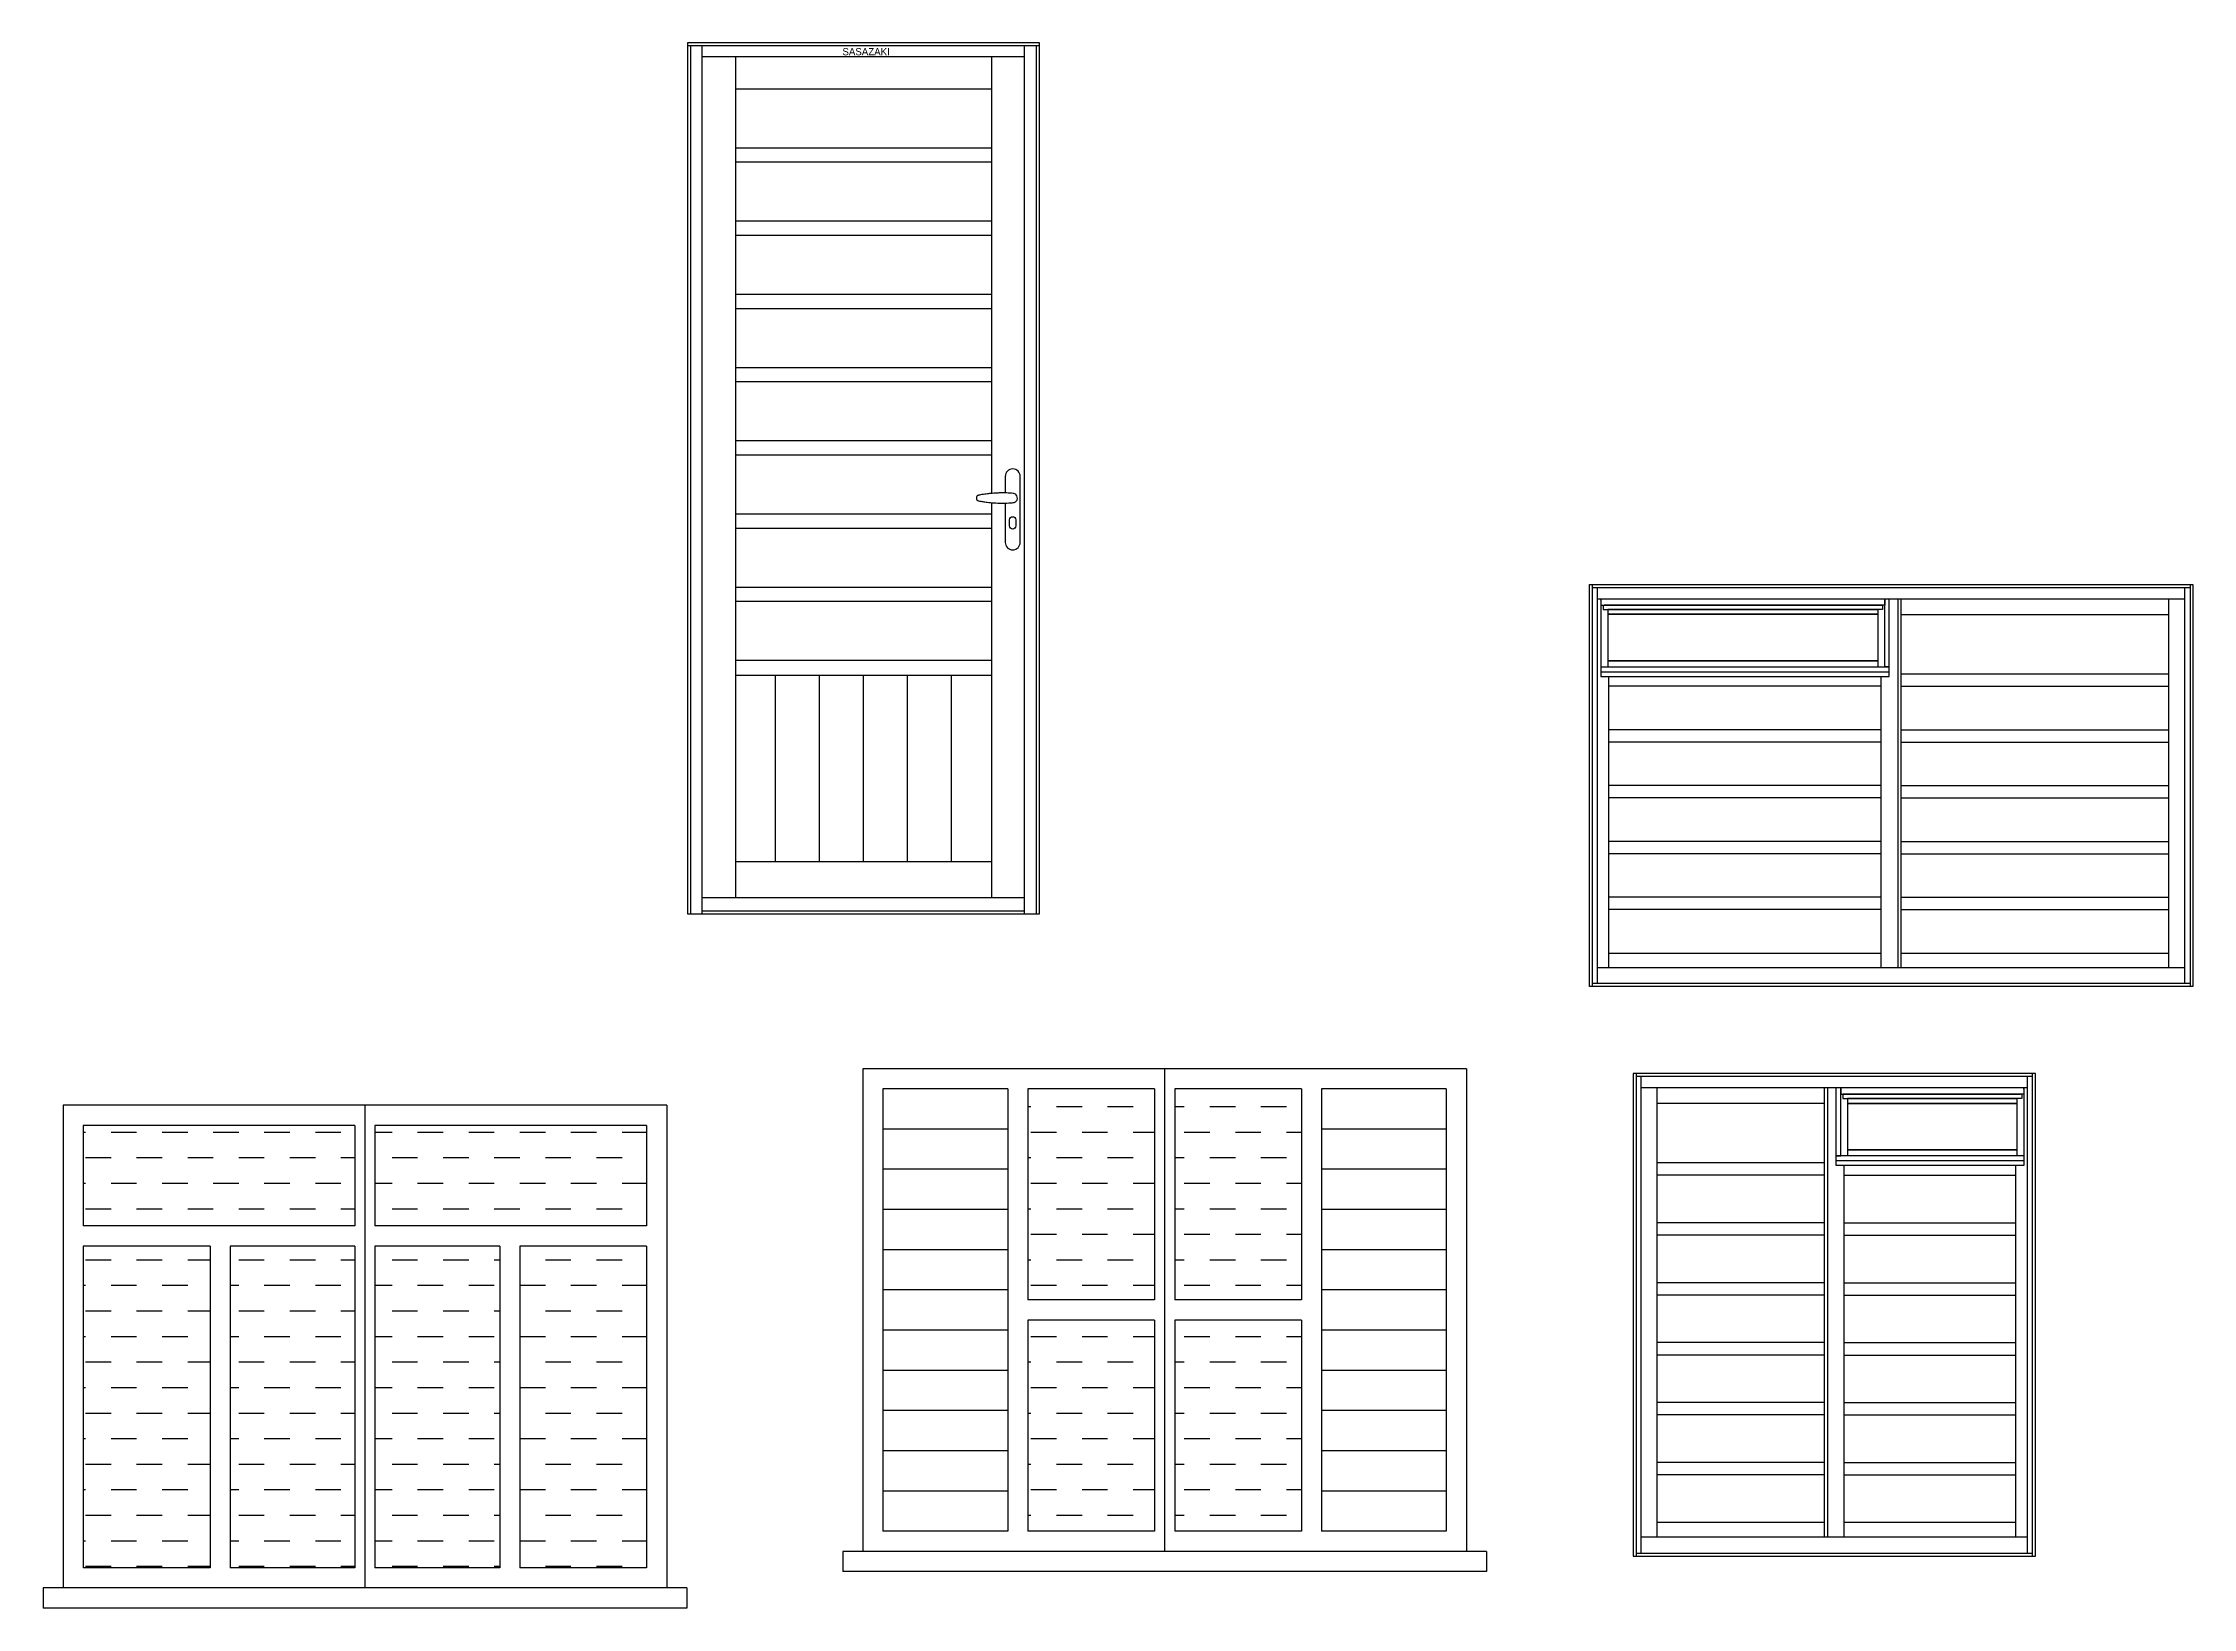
# Model space of a CAD drawing. Header units: millimetres. Extents: x 2478 to 18835, y -4183 to 1193.
# Drawn here: x 4549 to 5084, y 603 to 992 of the extents above; entities that cross this region are included whole.
import ezdxf

# ---------------------------------------------------------------- set-up
doc = ezdxf.new("R2010")
doc.units = ezdxf.units.MM
for name, color, linetype in [('L2', 2, 'Continuous'), ('L4', 4, 'Continuous'), ('Sasazaki', 7, 'Continuous')]:
    doc.layers.add(name, color=color, linetype=linetype)
pattern_1 = [(0, (3810.495, -415.3225), (6.35, 6.35), [6.35, -6.35])]

msp = doc.modelspace()

# ---------------------------------------------------------------- texts
at = {"layer": 'Sasazaki'}
msp.add_text('SASAZAKI', height=1.8, dxfattribs=at).set_placement((4747.91, 989.04))

# ---------------------------------------------------------------- hatches: boundary and pattern name
h = msp.add_hatch()
h.set_pattern_fill('DASH', color=1, scale=2, style=0)
h.set_pattern_definition(pattern_1)
h.paths.add_polyline_path([(4830.48, 732.09), (4830.48, 679.59), (4861.98, 679.59), (4861.98, 732.09)])
h.paths.add_polyline_path([(4825.48, 679.59), (4825.48, 732.09), (4793.98, 732.09), (4793.98, 679.59)])
h = msp.add_hatch()
h.set_pattern_fill('DASH', color=1, scale=2, style=0)
h.set_pattern_definition(pattern_1)
h.paths.add_polyline_path([(4559.25, 723.01), (4559.25, 698.01), (4626.75, 698.01), (4626.75, 723.01)])
h.paths.add_polyline_path([(4631.75, 723.01), (4631.75, 698.01), (4699.25, 698.01), (4699.25, 723.01)])
h.paths.add_polyline_path([(4667.75, 613.01), (4699.25, 613.01), (4699.25, 693.01), (4667.75, 693.01)])
h.paths.add_polyline_path([(4662.75, 693.01), (4631.75, 693.01), (4631.75, 613.01), (4662.75, 613.01)])
h.paths.add_polyline_path([(4595.75, 613.01), (4626.75, 613.01), (4626.75, 693.01), (4595.75, 693.01)])
h.paths.add_polyline_path([(4559.25, 613.01), (4590.75, 613.01), (4590.75, 693.01), (4559.25, 693.01)])
h = msp.add_hatch()
h.set_pattern_fill('DASH', color=1, scale=2, style=0)
h.set_pattern_definition(pattern_1)
h.paths.add_polyline_path([(4830.48, 622.09), (4861.98, 622.09), (4861.98, 674.59), (4830.48, 674.59)])
h.paths.add_polyline_path([(4825.48, 674.59), (4793.98, 674.59), (4793.98, 622.09), (4825.48, 622.09)])

# ---------------------------------------------------------------- linework, layer by layer
for p, q in [((4796.87, 991.38), (4709.37, 991.38)), ((4710.12, 991.38), (4710.12, 775.6)), ((4713.07, 775.6), (4713.07, 991.38)), ((4793.17, 775.6), (4793.17, 991.38)), ((4796.13, 775.6), (4796.13, 991.38)), ((4936.39, 853.6), (4936.39, 853.91)), ((4713.07, 776.35), (4793.17, 776.35)), ((5044.38, 735.93), (4944.38, 735.93)), ((4944.38, 735.93), (4944.38, 615.93)), ((4946.42, 616.67), (4946.42, 735.19)), ((5042.38, 732.34), (4946.42, 732.34)), ((4950.4, 620.66), (4950.4, 732.34)), ((4991.92, 620.66), (4991.92, 732.34)), ((4992.74, 732.34), (4992.74, 620.66)), ((5041.52, 732.02), (5041.52, 732.34)), ((5042.38, 616.67), (5042.38, 735.19)), ((5044.38, 615.93), (5044.38, 735.93)), ((4994.86, 715.4), (4995.98, 715.4)), ((4996.85, 620.66), (4996.85, 713.04)), ((5039.53, 620.66), (5039.53, 713.04)), ((5042.38, 620.66), (4946.42, 620.66)), ((4991.92, 624.28), (4950.4, 624.28)), ((5039.53, 624.28), (4996.85, 624.28)), ((4944.38, 615.93), (5044.38, 615.93))]:
    msp.add_line(p, q)
at = {"color": 7}
for p, q in [((4934.27, 757.5), (4934.27, 857.5)), ((4934.27, 856.76), (5082.79, 856.76)), ((5082.79, 857.5), (5082.79, 757.5)), ((5082.79, 758.24), (4934.27, 758.24)), ((4945.12, 735.93), (4945.12, 615.93)), ((5043.64, 735.19), (4945.12, 735.19)), ((5043.64, 615.93), (5043.64, 735.93)), ((4945.12, 616.67), (5043.64, 616.67))]:
    msp.add_line(p, q, dxfattribs=at)
at = {"color": 1}
for p, q in [((4936.39, 853.91), (4936.39, 834.61)), ((4936.39, 852.34), (5006.4, 852.34)), ((4936.93, 852.34), (4936.93, 851.26)), ((4936.99, 851.26), (5005.2, 851.26)), ((5006.94, 852.34), (4937.21, 852.34)), ((5005.2, 851.26), (4938.13, 851.26)), ((4938.13, 851.26), (4938.13, 850.06)), ((4938.13, 850.06), (5005.2, 850.06)), ((5005.2, 850.06), (4938.13, 850.06)), ((4938.13, 850.06), (4938.13, 838.51)), ((5005.2, 851.26), (5005.2, 836.97)), ((5006.4, 851.26), (5005.2, 851.26)), ((5006.4, 852.34), (5006.4, 851.26)), ((5006.94, 836.97), (5006.94, 853.91)), ((5006.94, 853.91), (5006.94, 852.34)), ((4936.39, 836.97), (5008.06, 836.97)), ((4938.13, 838.51), (5005.2, 838.51)), ((5005.2, 838.51), (4938.13, 838.51)), ((4938.13, 838.51), (4938.13, 836.97)), ((5008.06, 836.97), (5006.94, 836.97)), ((4994.86, 713.04), (4994.86, 732.34)), ((4995.98, 732.34), (4995.98, 730.76)), ((4995.98, 715.4), (4995.98, 732.34)), ((5041.52, 732.34), (5041.52, 713.04)), ((4991.92, 728.48), (4950.4, 728.48)), ((4995.98, 730.76), (5040.7, 730.76)), ((5041.52, 730.76), (4996.51, 730.76)), ((4996.51, 730.76), (4996.51, 729.68)), ((4996.51, 729.68), (4997.71, 729.68)), ((5040.92, 729.68), (4997.71, 729.68)), ((4997.71, 729.68), (5039.79, 729.68)), ((4997.71, 729.68), (4997.71, 715.4)), ((5039.79, 728.48), (4997.71, 728.48)), ((4997.71, 728.48), (5039.79, 728.48)), ((5039.79, 729.68), (5039.79, 728.48)), ((5039.79, 728.48), (5039.79, 716.94)), ((5040.99, 730.76), (5040.99, 729.68)), ((5039.79, 716.94), (4997.71, 716.94)), ((4997.71, 716.94), (5039.79, 716.94)), ((5039.79, 716.94), (5039.79, 715.4)), ((4991.92, 713.68), (4950.4, 713.68)), ((4991.92, 710.6), (4950.4, 710.6)), ((5041.52, 715.4), (4994.86, 715.4)), ((5041.52, 714.16), (4994.86, 714.16)), ((5041.52, 713.04), (4994.86, 713.04)), ((4996.85, 710.6), (5039.53, 710.6)), ((4996.85, 710.6), (5039.53, 710.6)), ((4991.92, 698.78), (4950.4, 698.78)), ((4991.92, 695.7), (4950.4, 695.7)), ((4996.85, 698.78), (5039.53, 698.78)), ((4996.85, 695.7), (5039.53, 695.7)), ((4991.92, 683.88), (4950.4, 683.88)), ((4991.92, 680.8), (4950.4, 680.8)), ((4996.85, 683.88), (5039.53, 683.88)), ((4996.85, 680.8), (5039.53, 680.8)), ((4991.92, 668.98), (4950.4, 668.98)), ((4996.85, 668.98), (5039.53, 668.98)), ((4991.92, 665.9), (4950.4, 665.9)), ((4996.85, 665.9), (5039.53, 665.9)), ((4991.92, 654.08), (4950.4, 654.08)), ((4996.85, 654.08), (5039.53, 654.08)), ((4991.92, 651), (4950.4, 651)), ((4996.85, 651), (5039.53, 651)), ((4991.92, 639.18), (4950.4, 639.18)), ((4991.92, 636.1), (4950.4, 636.1)), ((4996.85, 639.18), (5039.53, 639.18)), ((4996.85, 636.1), (5039.53, 636.1))]:
    msp.add_line(p, q, dxfattribs=at)
for points in [[(4709.37, 775.6), (4796.87, 775.6), (4796.87, 992.1), (4709.37, 992.1)], [(5083.53, 757.5), (4933.53, 757.5), (4933.53, 857.5), (5083.53, 857.5)]]:
    msp.add_lwpolyline(points, close=True)
for points in [[(4793.17, 988.68), (4713.07, 988.68)], [(4721.3, 988.68), (4721.3, 779.6)], [(4784.95, 988.68), (4784.95, 880.11)], [(4784.95, 877.82), (4784.95, 779.6)], [(4935.53, 758.24), (4935.53, 856.76)], [(5081.49, 758.24), (5081.49, 856.76)], [(4935.53, 853.91), (5081.49, 853.91)], [(5010.18, 853.91), (5010.18, 762.23)], [(5011, 762.23), (5011, 853.91)], [(5077.51, 762.23), (5077.51, 853.91)], [(4784.95, 834.85), (4721.3, 834.85)], [(4784.95, 838.54), (4721.45, 838.54)], [(4938.38, 762.23), (4938.38, 834.61)], [(4784.95, 788.55), (4721.3, 788.55)], [(4793.17, 779.6), (4713.07, 779.6)], [(4938.38, 765.85), (5006.07, 765.85)], [(5011, 765.85), (5077.51, 765.85)], [(4935.53, 762.23), (5081.49, 762.23)]]:
    msp.add_lwpolyline(points)
for points in [[(4784.95, 980.65), (4721.3, 980.65)], [(4784.95, 962.45), (4721.3, 962.45)], [(4784.95, 965.97), (4721.45, 965.97)], [(4784.95, 947.76), (4721.45, 947.76)], [(4784.95, 944.24), (4721.3, 944.24)], [(4784.95, 926.04), (4721.3, 926.04)], [(4784.95, 929.56), (4721.45, 929.56)], [(4784.95, 911.35), (4721.45, 911.35)], [(4784.95, 907.83), (4721.3, 907.83)], [(4784.95, 893.15), (4721.45, 893.15)], [(4784.95, 889.63), (4721.3, 889.63)], [(4784.95, 871.43), (4721.3, 871.43)], [(4784.95, 874.95), (4721.45, 874.95)], [(4784.95, 856.74), (4721.45, 856.74)], [(4784.95, 853.22), (4721.3, 853.22)], [(5008.06, 834.61), (5008.06, 853.91)], [(5011, 850.05), (5077.51, 850.05)], [(4731.26, 788.55), (4731.26, 834.85)], [(4742.19, 788.55), (4742.19, 834.85)], [(4753.12, 788.55), (4753.12, 834.85)], [(4753.12, 788.55), (4753.12, 834.85)], [(4764.06, 788.55), (4764.06, 834.85)], [(4774.99, 788.55), (4774.99, 834.85)], [(4936.39, 835.73), (5008.06, 835.73)], [(4936.39, 834.61), (5008.06, 834.61)], [(5006.07, 762.23), (5006.07, 834.61)], [(5011, 835.25), (5077.51, 835.25)], [(5006.07, 832.17), (4938.38, 832.17)], [(5006.07, 832.17), (4938.38, 832.17)], [(5011, 832.17), (5077.51, 832.17)], [(5006.07, 821.37), (4938.38, 821.37)], [(5006.07, 818.29), (4938.38, 818.29)], [(5011, 821.37), (5077.51, 821.37)], [(5011, 818.29), (5077.51, 818.29)], [(5006.07, 807.49), (4938.38, 807.49)], [(5011, 807.49), (5077.51, 807.49)], [(5006.07, 804.41), (4938.38, 804.41)], [(5011, 804.41), (5077.51, 804.41)], [(5006.07, 793.61), (4938.38, 793.61)], [(5011, 793.61), (5077.51, 793.61)], [(5006.07, 790.53), (4938.38, 790.53)], [(5011, 790.53), (5077.51, 790.53)], [(5006.07, 779.73), (4938.38, 779.73)], [(5006.07, 776.65), (4938.38, 776.65)], [(5011, 779.73), (5077.51, 779.73)], [(5011, 776.65), (5077.51, 776.65)]]:
    msp.add_lwpolyline(points, dxfattribs=at)
at = {"flags": 128}
msp.add_lwpolyline([(4788.38, 877.71), (4788.38, 867.94, 1), (4792.1, 867.94), (4792.1, 884.33, 1), (4788.38, 884.33), (4788.38, 880.23)], format="xyb", dxfattribs=at)
msp.add_lwpolyline([(4789.46, 872.04), (4789.46, 873.56, -1), (4791.01, 873.56), (4791.01, 872.04, -1), (4789.46, 872.04, -21.390137)], format="xyb")
for points, knots in [([(4781.75, 879.66), (4781.69, 879.65), (4781.62, 879.62), (4781.56, 879.59), (4781.47, 879.54), (4781.39, 879.48), (4781.33, 879.4), (4781.25, 879.29), (4781.2, 879.16), (4781.19, 879.03), (4781.17, 878.85), (4781.23, 878.66), (4781.34, 878.52), (4781.45, 878.39), (4781.6, 878.31), (4781.75, 878.28)], [0, 0, 0, 0, 1.384048, 1.384048, 1.384048, 3.321715, 3.321715, 3.321715, 5.907156, 5.907156, 5.907156, 9.370352, 9.370352, 9.370352, 12.561029, 12.561029, 12.561029, 12.561029]), ([(4790.34, 880.12), (4789.79, 880.17), (4789.23, 880.2), (4788.66, 880.22), (4788.16, 880.24), (4787.65, 880.24), (4787.14, 880.23), (4786.78, 880.23), (4786.41, 880.21), (4786.05, 880.19), (4785.87, 880.18), (4785.68, 880.17), (4785.5, 880.16), (4785.25, 880.14), (4784.99, 880.12), (4784.74, 880.1), (4784.38, 880.06), (4784.03, 880.02), (4783.67, 879.97), (4783.18, 879.91), (4782.69, 879.83), (4782.21, 879.75), (4782.06, 879.72), (4781.9, 879.69), (4781.75, 879.66)], [0, 0, 0, 0, 17.280975, 17.280975, 17.280975, 32.401827, 32.401827, 32.401827, 43.202437, 43.202437, 43.202437, 48.602741, 48.602741, 48.602741, 56.163168, 56.163168, 56.163168, 66.747765, 66.747765, 66.747765, 81.5662, 81.5662, 81.5662, 86.404873, 86.404873, 86.404873, 86.404873]), ([(4781.75, 878.28), (4782.09, 878.21), (4782.44, 878.15), (4782.79, 878.09), (4783.15, 878.03), (4783.52, 877.98), (4783.89, 877.94), (4784.4, 877.87), (4784.93, 877.82), (4785.45, 877.78), (4786.18, 877.73), (4786.91, 877.7), (4787.64, 877.7), (4788.38, 877.7), (4789.12, 877.73), (4789.83, 877.78), (4790, 877.79), (4790.17, 877.8), (4790.34, 877.82)], [0, 0, 0, 0, 10.809381, 10.809381, 10.809381, 21.855679, 21.855679, 21.855679, 37.320496, 37.320496, 37.320496, 58.971241, 58.971241, 58.971241, 81.183946, 81.183946, 81.183946, 86.475046, 86.475046, 86.475046, 86.475046]), ([(4790.34, 877.82), (4790.53, 877.83), (4790.72, 877.9), (4790.89, 878.01), (4791.07, 878.14), (4791.22, 878.32), (4791.31, 878.54), (4791.39, 878.75), (4791.42, 878.99), (4791.37, 879.21), (4791.32, 879.41), (4791.23, 879.6), (4791.09, 879.75), (4790.98, 879.87), (4790.83, 879.97), (4790.68, 880.04), (4790.57, 880.08), (4790.45, 880.11), (4790.34, 880.12)], [0, 0, 0, 0, 4.77131, 4.77131, 4.77131, 10.108043, 10.108043, 10.108043, 15.428561, 15.428561, 15.428561, 20.168049, 20.168049, 20.168049, 24.201853, 24.201853, 24.201853, 27.083142, 27.083142, 27.083142, 27.083142])]:
    msp.add_open_spline(points, degree=3, knots=knots)
at = {"layer": 'L2', "color": 4}
for p, q in [((4902.98, 737.09), (4752.98, 737.09)), ((4752.98, 737.09), (4752.98, 617.09)), ((4827.98, 737.09), (4827.98, 617.09)), ((4902.98, 737.09), (4902.98, 617.09)), ((4704.25, 728.01), (4554.25, 728.01)), ((4554.25, 728.01), (4554.25, 608.01)), ((4629.25, 728.01), (4629.25, 608.01)), ((4704.25, 728.01), (4704.25, 608.01)), ((4907.98, 617.09), (4747.98, 617.09)), ((4747.98, 617.09), (4747.98, 612.09)), ((4902.98, 617.09), (4752.98, 617.09)), ((4907.98, 617.09), (4907.98, 612.09)), ((4907.98, 612.09), (4747.98, 612.09)), ((4709.25, 608.01), (4549.25, 608.01)), ((4549.25, 608.01), (4549.25, 603.01)), ((4709.25, 608.01), (4709.25, 603.01)), ((4709.25, 603.01), (4549.25, 603.01))]:
    msp.add_line(p, q, dxfattribs=at)
at = {"layer": 'L2', "color": 0}
for p, q in [((4757.98, 732.09), (4757.98, 622.09)), ((4788.98, 732.09), (4757.98, 732.09)), ((4788.98, 732.09), (4788.98, 622.09)), ((4825.48, 732.09), (4793.98, 732.09)), ((4793.98, 732.09), (4793.98, 679.59)), ((4830.48, 732.09), (4830.48, 679.59)), ((4861.98, 732.09), (4830.48, 732.09)), ((4897.98, 732.09), (4866.98, 732.09)), ((4866.98, 732.09), (4866.98, 622.09)), ((4897.98, 732.09), (4897.98, 622.09)), ((4626.75, 723.01), (4559.25, 723.01)), ((4559.25, 723.01), (4559.25, 698.01)), ((4699.25, 723.01), (4631.75, 723.01)), ((4631.75, 723.01), (4631.75, 698.01)), ((4559.25, 693.01), (4559.25, 613.01)), ((4590.75, 693.01), (4559.25, 693.01)), ((4626.75, 693.01), (4595.75, 693.01)), ((4595.75, 693.01), (4595.75, 613.01)), ((4631.75, 693.01), (4631.75, 613.01)), ((4662.75, 693.01), (4631.75, 693.01)), ((4699.25, 693.01), (4667.75, 693.01)), ((4667.75, 693.01), (4667.75, 613.01)), ((4825.48, 674.59), (4793.98, 674.59)), ((4793.98, 674.59), (4793.98, 622.09)), ((4830.48, 674.59), (4830.48, 622.09)), ((4861.98, 674.59), (4830.48, 674.59)), ((4788.98, 622.09), (4757.98, 622.09)), ((4897.98, 622.09), (4866.98, 622.09))]:
    msp.add_line(p, q, dxfattribs=at)
at = {"layer": 'L2', "color": 1}
for p, q in [((4788.98, 722.09), (4757.98, 722.09)), ((4897.98, 722.09), (4866.98, 722.09)), ((4788.98, 712.09), (4757.98, 712.09)), ((4897.98, 712.09), (4866.98, 712.09)), ((4788.98, 702.09), (4757.98, 702.09)), ((4897.98, 702.09), (4866.98, 702.09)), ((4788.98, 692.09), (4757.98, 692.09)), ((4897.98, 692.09), (4866.98, 692.09)), ((4788.98, 682.09), (4757.98, 682.09)), ((4897.98, 682.09), (4866.98, 682.09)), ((4788.98, 672.09), (4757.98, 672.09)), ((4897.98, 672.09), (4866.98, 672.09)), ((4788.98, 662.09), (4757.98, 662.09)), ((4897.98, 662.09), (4866.98, 662.09)), ((4788.98, 652.09), (4757.98, 652.09)), ((4897.98, 652.09), (4866.98, 652.09)), ((4788.98, 642.09), (4757.98, 642.09)), ((4897.98, 642.09), (4866.98, 642.09)), ((4788.98, 632.09), (4757.98, 632.09)), ((4897.98, 632.09), (4866.98, 632.09))]:
    msp.add_line(p, q, dxfattribs=at)
at = {"layer": 'L4', "color": 0}
for p, q in [((4825.48, 732.09), (4825.48, 679.59)), ((4861.98, 732.09), (4861.98, 679.59)), ((4626.75, 723.01), (4626.75, 698.01)), ((4699.25, 723.01), (4699.25, 698.01)), ((4626.75, 698.01), (4559.25, 698.01)), ((4699.25, 698.01), (4631.75, 698.01)), ((4590.75, 693.01), (4590.75, 613.01)), ((4626.75, 693.01), (4626.75, 613.01)), ((4662.75, 693.01), (4662.75, 613.01)), ((4699.25, 693.01), (4699.25, 613.01)), ((4825.48, 679.59), (4793.98, 679.59)), ((4861.98, 679.59), (4830.48, 679.59)), ((4825.48, 674.59), (4825.48, 622.09)), ((4861.98, 674.59), (4861.98, 622.09)), ((4825.48, 622.09), (4793.98, 622.09)), ((4861.98, 622.09), (4830.48, 622.09))]:
    msp.add_line(p, q, dxfattribs=at)
at = {"layer": 'L4', "color": 1}
for p, q in [((4590.75, 613.01), (4559.25, 613.01)), ((4626.75, 613.01), (4595.75, 613.01)), ((4662.75, 613.01), (4631.75, 613.01)), ((4699.25, 613.01), (4667.75, 613.01))]:
    msp.add_line(p, q, dxfattribs=at)

msp.set_redraw_order([(e.dxf.handle, doc.entitydb.next_handle()) for e in msp.query("TEXT MTEXT ATTDEF DIMENSION ARC_DIMENSION")])  # texts and dimensions are drawn at this point

doc.saveas('drawing.dxf')
